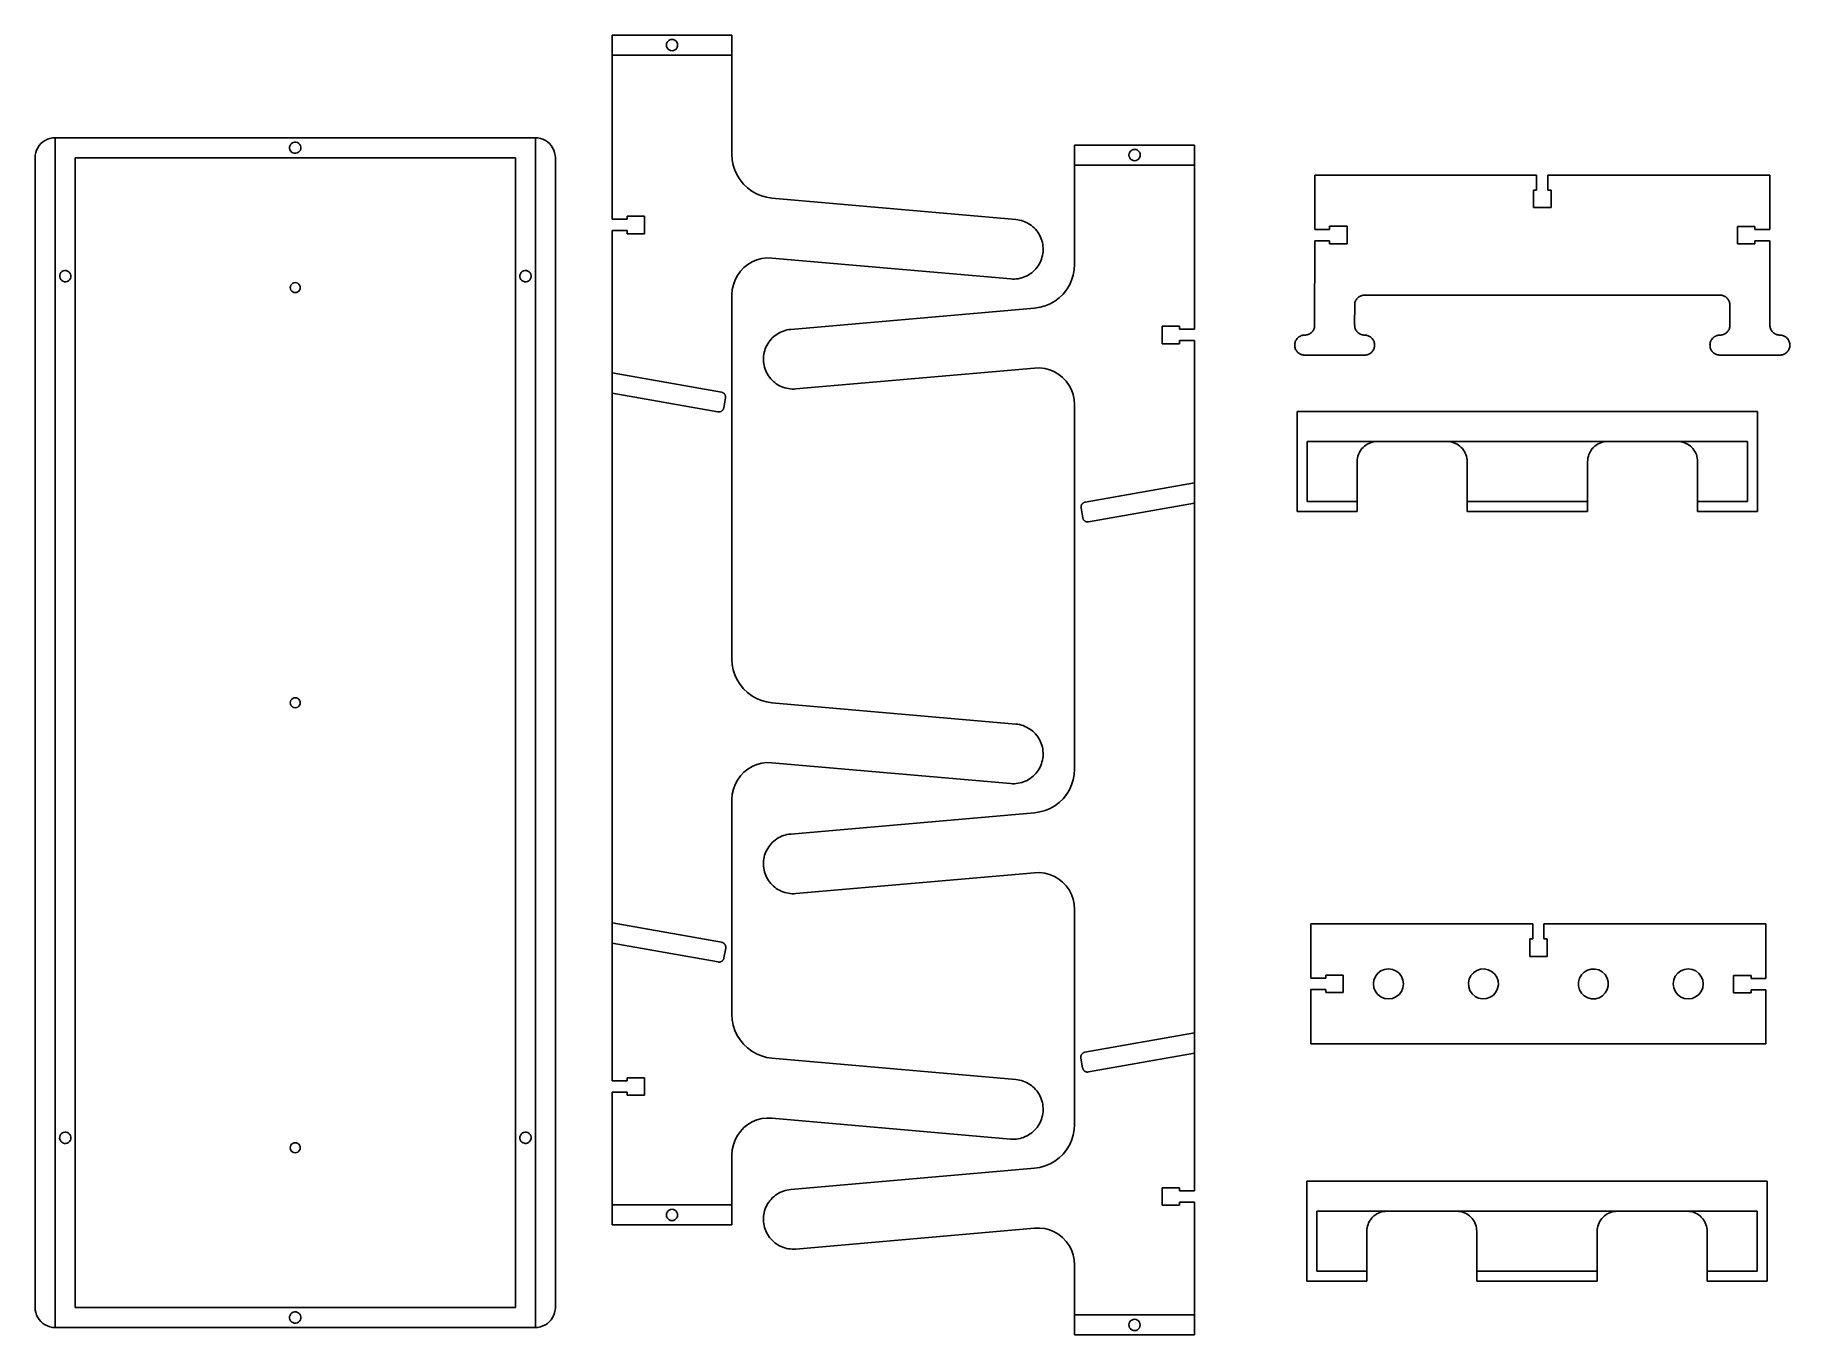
# Model space of a CAD drawing. Extents: x -22 to 22, y -16.3 to 16.3.
import ezdxf

# ---------------------------------------------------------------- set-up
doc = ezdxf.new("R2010")
doc.units = 0
doc.header["$MEASUREMENT"] = 0
doc.layers.get('0').update_dxf_attribs({"linetype": 'CONTINUOUS'})

msp = doc.modelspace()

# ---------------------------------------------------------------- linework, layer by layer
for p, q in [((-7.517, 16.254), (-7.517, 15.754)), ((-4.517, 16.254), (-7.517, 16.254)), ((-4.517, 16.254), (-4.517, 15.754)), ((-6.153, 16.04), (-6.157, 16.004)), ((-6.157, 16.004), (-6.153, 15.967)), ((-6.139, 16.074), (-6.153, 16.04)), ((-6.153, 15.967), (-6.139, 15.934)), ((-6.116, 16.103), (-6.139, 16.074)), ((-6.139, 15.934), (-6.116, 15.904)), ((-6.087, 16.126), (-6.116, 16.103)), ((-6.116, 15.904), (-6.087, 15.882)), ((-6.053, 16.14), (-6.087, 16.126)), ((-6.087, 15.882), (-6.053, 15.868)), ((-6.017, 16.145), (-6.053, 16.14)), ((-6.053, 15.868), (-6.017, 15.863)), ((-5.98, 16.14), (-6.017, 16.145)), ((-6.017, 15.863), (-5.98, 15.868)), ((-5.946, 16.126), (-5.98, 16.14)), ((-5.98, 15.868), (-5.946, 15.882)), ((-5.917, 16.103), (-5.946, 16.126)), ((-5.946, 15.882), (-5.917, 15.904)), ((-5.895, 16.074), (-5.917, 16.103)), ((-5.917, 15.904), (-5.895, 15.934)), ((-5.881, 16.04), (-5.895, 16.074)), ((-5.895, 15.934), (-5.881, 15.967)), ((-5.876, 16.004), (-5.881, 16.04)), ((-5.881, 15.967), (-5.876, 16.004)), ((-4.517, 15.754), (-7.517, 15.754)), ((-7.517, 11.647), (-7.517, 15.754)), ((-4.517, 15.754), (-4.517, 13.269)), ((-21.756, 13.585), (-21.702, 13.621)), ((-21.702, 13.621), (-21.643, 13.65)), ((-21.643, 13.65), (-21.581, 13.671)), ((-21.581, 13.671), (-21.517, 13.684)), ((-21.452, 13.688), (-21.517, 13.684)), ((-9.436, 13.688), (-21.452, 13.688)), ((-21.452, 13.688), (-21.452, -16.069)), ((-9.436, 13.688), (-9.436, -16.069)), ((-9.436, 13.688), (-9.371, 13.684)), ((-9.307, 13.671), (-9.371, 13.684)), ((-9.245, 13.65), (-9.307, 13.671)), ((-9.186, 13.621), (-9.245, 13.65)), ((-9.132, 13.584), (-9.186, 13.621)), ((-21.952, 13.188), (-21.947, 13.253)), ((-21.952, 13.188), (-21.952, -15.569)), ((-21.947, 13.253), (-21.935, 13.317)), ((-21.935, 13.317), (-21.914, 13.379)), ((-21.914, 13.379), (-21.885, 13.438)), ((-21.885, 13.438), (-21.848, 13.492)), ((-21.848, 13.492), (-21.805, 13.542)), ((-21.805, 13.542), (-21.756, 13.585)), ((-20.952, 13.188), (-20.952, -15.569)), ((-9.936, 13.188), (-20.952, 13.188)), ((-15.583, 13.461), (-15.584, 13.424)), ((-15.584, 13.424), (-15.575, 13.388)), ((-15.572, 13.496), (-15.583, 13.461)), ((-15.575, 13.388), (-15.558, 13.356)), ((-15.553, 13.527), (-15.572, 13.496)), ((-15.558, 13.356), (-15.533, 13.329)), ((-15.526, 13.552), (-15.553, 13.527)), ((-15.533, 13.329), (-15.502, 13.31)), ((-15.494, 13.569), (-15.526, 13.552)), ((-15.502, 13.31), (-15.467, 13.299)), ((-15.458, 13.578), (-15.494, 13.569)), ((-15.467, 13.299), (-15.43, 13.298)), ((-15.421, 13.577), (-15.458, 13.578)), ((-15.43, 13.298), (-15.394, 13.306)), ((-15.386, 13.566), (-15.421, 13.577)), ((-15.394, 13.306), (-15.362, 13.324)), ((-15.355, 13.547), (-15.386, 13.566)), ((-15.362, 13.324), (-15.335, 13.349)), ((-15.33, 13.52), (-15.355, 13.547)), ((-15.335, 13.349), (-15.316, 13.38)), ((-15.312, 13.488), (-15.33, 13.52)), ((-15.316, 13.38), (-15.305, 13.415)), ((-15.304, 13.452), (-15.312, 13.488)), ((-15.305, 13.415), (-15.304, 13.452)), ((-9.936, -15.569), (-9.936, 13.188)), ((-9.082, 13.541), (-9.132, 13.584)), ((-9.039, 13.492), (-9.082, 13.541)), ((-9.003, 13.438), (-9.039, 13.492)), ((-8.974, 13.379), (-9.003, 13.438)), ((-8.953, 13.317), (-8.974, 13.379)), ((-8.94, 13.253), (-8.953, 13.317)), ((-8.936, 13.188), (-8.94, 13.253)), ((-8.936, -15.569), (-8.936, 13.188)), ((-4.508, 13.134), (-4.517, 13.269)), ((7.056, 13.503), (4.056, 13.503)), ((4.056, 13.503), (4.056, 13.003)), ((5.415, 13.253), (5.42, 13.289)), ((5.42, 13.217), (5.415, 13.253)), ((5.42, 13.289), (5.434, 13.323)), ((5.434, 13.183), (5.42, 13.217)), ((5.434, 13.323), (5.457, 13.353)), ((5.457, 13.154), (5.434, 13.183)), ((5.457, 13.353), (5.486, 13.375)), ((5.486, 13.375), (5.52, 13.389)), ((5.52, 13.389), (5.556, 13.394)), ((5.556, 13.394), (5.592, 13.389)), ((5.592, 13.389), (5.626, 13.375)), ((5.626, 13.375), (5.655, 13.353)), ((5.655, 13.353), (5.678, 13.323)), ((5.678, 13.183), (5.655, 13.154)), ((5.678, 13.323), (5.692, 13.289)), ((5.692, 13.217), (5.678, 13.183)), ((5.692, 13.289), (5.697, 13.253)), ((5.697, 13.253), (5.692, 13.217)), ((7.056, 13.503), (7.056, 13.003)), ((-4.483, 13.001), (-4.508, 13.134)), ((-4.442, 12.872), (-4.483, 13.001)), ((-4.386, 12.749), (-4.442, 12.872)), ((-4.314, 12.634), (-4.386, 12.749)), ((4.056, 13.003), (4.056, 10.518)), ((4.056, 13.003), (7.056, 13.003)), ((5.486, 13.131), (5.457, 13.154)), ((5.52, 13.117), (5.486, 13.131)), ((5.556, 13.112), (5.52, 13.117)), ((5.592, 13.117), (5.556, 13.112)), ((5.626, 13.131), (5.592, 13.117)), ((5.655, 13.154), (5.626, 13.131)), ((7.056, 8.897), (7.056, 13.003)), ((10.062, 12.751), (10.062, 11.392)), ((15.616, 12.751), (10.062, 12.751)), ((15.616, 12.751), (15.616, 12.376)), ((21.452, 12.751), (15.897, 12.751)), ((15.897, 12.751), (15.897, 12.376)), ((21.452, 12.751), (21.452, 11.392)), ((-4.229, 12.529), (-4.314, 12.634)), ((-4.132, 12.435), (-4.229, 12.529)), ((-4.023, 12.354), (-4.132, 12.435)), ((-3.906, 12.286), (-4.023, 12.354)), ((15.541, 11.939), (15.541, 12.376)), ((15.616, 12.376), (15.541, 12.376)), ((15.978, 12.376), (15.897, 12.376)), ((15.978, 11.939), (15.978, 12.376)), ((-3.781, 12.234), (-3.906, 12.286)), ((-3.651, 12.198), (-3.781, 12.234)), ((-3.517, 12.178), (-3.651, 12.198)), ((2.587, 11.643), (-3.517, 12.178)), ((15.541, 11.939), (15.978, 11.939)), ((-7.517, 11.647), (-7.142, 11.647)), ((-6.704, 11.723), (-7.142, 11.723)), ((-7.142, 11.647), (-7.142, 11.723)), ((-6.704, 11.723), (-6.704, 11.285)), ((2.587, 11.643), (2.633, 11.638)), ((2.633, 11.638), (2.68, 11.629)), ((2.68, 11.629), (2.725, 11.618)), ((2.725, 11.618), (2.77, 11.604)), ((2.77, 11.604), (2.814, 11.587)), ((2.814, 11.587), (2.856, 11.567)), ((2.856, 11.567), (2.897, 11.545)), ((2.897, 11.545), (2.937, 11.52)), ((2.937, 11.52), (2.975, 11.493)), ((2.975, 11.493), (3.012, 11.463)), ((3.012, 11.463), (3.046, 11.431)), ((3.046, 11.431), (3.079, 11.397)), ((10.437, 11.473), (10.437, 11.392)), ((10.874, 11.472), (10.437, 11.473)), ((10.874, 11.035), (10.874, 11.472)), ((20.64, 11.467), (21.077, 11.467)), ((20.64, 11.467), (20.64, 11.03)), ((21.077, 11.392), (21.077, 11.467)), ((-7.517, 7.806), (-7.517, 11.366)), ((-7.517, 11.366), (-7.142, 11.366)), ((-7.142, 11.285), (-7.142, 11.366)), ((-6.704, 11.285), (-7.142, 11.285)), ((3.079, 11.397), (3.109, 11.361)), ((3.109, 11.361), (3.137, 11.323)), ((3.137, 11.323), (3.162, 11.284)), ((3.162, 11.284), (3.185, 11.243)), ((3.185, 11.243), (3.205, 11.201)), ((3.205, 11.201), (3.223, 11.157)), ((3.223, 11.157), (3.238, 11.113)), ((3.238, 11.113), (3.25, 11.067)), ((3.25, 11.067), (3.259, 11.021)), ((3.259, 11.021), (3.265, 10.975)), ((10.062, 11.111), (10.061, 8.98)), ((10.062, 11.392), (10.437, 11.392)), ((10.062, 11.111), (10.437, 11.111)), ((10.437, 11.111), (10.437, 11.035)), ((10.874, 11.035), (10.437, 11.035)), ((20.64, 11.03), (21.077, 11.03)), ((21.452, 11.392), (21.077, 11.392)), ((21.452, 11.11), (21.077, 11.111)), ((21.077, 11.03), (21.077, 11.111)), ((21.452, 11.11), (21.452, 9.001)), ((-4.01, 10.583), (-4.119, 10.519)), ((-3.893, 10.632), (-4.01, 10.583)), ((-3.77, 10.665), (-3.893, 10.632)), ((-3.644, 10.68), (-3.77, 10.665)), ((-3.517, 10.678), (-3.644, 10.68)), ((-3.517, 10.678), (2.457, 10.155)), ((3.19, 10.565), (3.167, 10.524)), ((3.209, 10.607), (3.19, 10.565)), ((3.226, 10.651), (3.209, 10.607)), ((3.24, 10.696), (3.226, 10.651)), ((3.252, 10.741), (3.24, 10.696)), ((3.26, 10.788), (3.252, 10.741)), ((3.266, 10.834), (3.26, 10.788)), ((3.265, 10.975), (3.268, 10.928)), ((3.268, 10.881), (3.266, 10.834)), ((3.268, 10.928), (3.268, 10.881)), ((-21.336, 10.248), (-21.337, 10.211)), ((-21.337, 10.211), (-21.329, 10.176)), ((-21.326, 10.283), (-21.336, 10.248)), ((-21.329, 10.176), (-21.312, 10.143)), ((-21.306, 10.314), (-21.326, 10.283)), ((-21.312, 10.143), (-21.287, 10.117)), ((-21.28, 10.34), (-21.306, 10.314)), ((-21.287, 10.117), (-21.255, 10.097)), ((-21.247, 10.357), (-21.28, 10.34)), ((-21.211, 10.365), (-21.247, 10.357)), ((-21.175, 10.364), (-21.211, 10.365)), ((-21.14, 10.354), (-21.175, 10.364)), ((-21.148, 10.094), (-21.115, 10.111)), ((-21.108, 10.334), (-21.14, 10.354)), ((-21.115, 10.111), (-21.089, 10.136)), ((-21.083, 10.307), (-21.108, 10.334)), ((-21.089, 10.136), (-21.069, 10.168)), ((-21.066, 10.275), (-21.083, 10.307)), ((-21.069, 10.168), (-21.059, 10.203)), ((-21.058, 10.239), (-21.066, 10.275)), ((-21.059, 10.203), (-21.058, 10.239)), ((-9.821, 10.248), (-9.822, 10.211)), ((-9.822, 10.211), (-9.814, 10.175)), ((-9.81, 10.283), (-9.821, 10.248)), ((-9.814, 10.175), (-9.796, 10.143)), ((-9.791, 10.314), (-9.81, 10.283)), ((-9.796, 10.143), (-9.771, 10.116)), ((-9.764, 10.339), (-9.791, 10.314)), ((-9.771, 10.116), (-9.74, 10.097)), ((-9.732, 10.357), (-9.764, 10.339)), ((-9.696, 10.365), (-9.732, 10.357)), ((-9.659, 10.364), (-9.696, 10.365)), ((-9.624, 10.353), (-9.659, 10.364)), ((-9.632, 10.094), (-9.6, 10.111)), ((-9.593, 10.334), (-9.624, 10.353)), ((-9.6, 10.111), (-9.573, 10.136)), ((-9.568, 10.307), (-9.593, 10.334)), ((-9.573, 10.136), (-9.554, 10.167)), ((-9.551, 10.275), (-9.568, 10.307)), ((-9.554, 10.167), (-9.543, 10.202)), ((-9.542, 10.239), (-9.551, 10.275)), ((-9.543, 10.202), (-9.542, 10.239)), ((-4.439, 10.132), (-4.482, 10.012)), ((-4.38, 10.244), (-4.439, 10.132)), ((-4.306, 10.348), (-4.38, 10.244)), ((-4.218, 10.44), (-4.306, 10.348)), ((-4.119, 10.519), (-4.218, 10.44)), ((2.503, 10.152), (2.457, 10.155)), ((2.55, 10.153), (2.503, 10.152)), ((2.597, 10.156), (2.55, 10.153)), ((2.644, 10.162), (2.597, 10.156)), ((2.69, 10.171), (2.644, 10.162)), ((2.735, 10.183), (2.69, 10.171)), ((2.78, 10.198), (2.735, 10.183)), ((2.823, 10.216), (2.78, 10.198)), ((2.865, 10.236), (2.823, 10.216)), ((2.906, 10.259), (2.865, 10.236)), ((2.946, 10.284), (2.906, 10.259)), ((2.984, 10.312), (2.946, 10.284)), ((3.02, 10.342), (2.984, 10.312)), ((3.054, 10.375), (3.02, 10.342)), ((3.085, 10.409), (3.054, 10.375)), ((3.115, 10.446), (3.085, 10.409)), ((3.142, 10.484), (3.115, 10.446)), ((3.167, 10.524), (3.142, 10.484)), ((3.925, 9.998), (3.981, 10.121)), ((3.981, 10.121), (4.023, 10.25)), ((4.023, 10.25), (4.048, 10.383)), ((4.048, 10.383), (4.056, 10.518)), ((-21.255, 10.097), (-21.22, 10.087)), ((-21.22, 10.087), (-21.184, 10.086)), ((-21.184, 10.086), (-21.148, 10.094)), ((-15.569, 9.938), (-15.565, 9.97)), ((-15.565, 9.906), (-15.569, 9.938)), ((-15.565, 9.97), (-15.552, 10)), ((-15.552, 9.875), (-15.565, 9.906)), ((-15.552, 10), (-15.532, 10.026)), ((-15.532, 9.849), (-15.552, 9.875)), ((-15.532, 10.026), (-15.506, 10.046)), ((-15.506, 9.83), (-15.532, 9.849)), ((-15.506, 10.046), (-15.476, 10.059)), ((-15.476, 9.817), (-15.506, 9.83)), ((-15.476, 10.059), (-15.444, 10.063)), ((-15.444, 9.813), (-15.476, 9.817)), ((-15.444, 10.063), (-15.412, 10.059)), ((-15.412, 9.817), (-15.444, 9.813)), ((-15.412, 10.059), (-15.381, 10.046)), ((-15.381, 9.83), (-15.412, 9.817)), ((-15.381, 10.046), (-15.356, 10.026)), ((-15.356, 9.849), (-15.381, 9.83)), ((-15.356, 10.026), (-15.336, 10)), ((-15.336, 9.875), (-15.356, 9.849)), ((-15.336, 10), (-15.323, 9.97)), ((-15.323, 9.906), (-15.336, 9.875)), ((-15.323, 9.97), (-15.319, 9.938)), ((-15.319, 9.938), (-15.323, 9.906)), ((-9.74, 10.097), (-9.705, 10.086)), ((-9.705, 10.086), (-9.668, 10.085)), ((-9.668, 10.085), (-9.632, 10.094)), ((-4.508, 9.888), (-4.517, 9.761)), ((-4.517, 9.761), (-4.517, 0.648)), ((-4.482, 10.012), (-4.508, 9.888)), ((3.562, 9.603), (3.671, 9.684)), ((3.671, 9.684), (3.768, 9.778)), ((3.768, 9.778), (3.853, 9.883)), ((3.853, 9.883), (3.925, 9.998)), ((11.121, 9.662), (11.108, 9.645)), ((11.136, 9.678), (11.121, 9.662)), ((11.152, 9.693), (11.136, 9.678)), ((11.169, 9.706), (11.152, 9.693)), ((11.187, 9.718), (11.169, 9.706)), ((11.207, 9.728), (11.187, 9.718)), ((11.227, 9.736), (11.207, 9.728)), ((11.248, 9.743), (11.227, 9.736)), ((11.269, 9.747), (11.248, 9.743)), ((11.291, 9.75), (11.269, 9.747)), ((11.291, 9.75), (20.202, 9.751)), ((20.202, 9.751), (20.224, 9.75)), ((20.224, 9.75), (20.245, 9.747)), ((20.245, 9.747), (20.267, 9.743)), ((20.267, 9.743), (20.287, 9.736)), ((20.287, 9.736), (20.308, 9.728)), ((20.308, 9.728), (20.327, 9.718)), ((20.327, 9.718), (20.345, 9.706)), ((20.345, 9.706), (20.363, 9.693)), ((20.363, 9.693), (20.379, 9.678)), ((20.379, 9.678), (20.393, 9.662)), ((20.393, 9.662), (20.407, 9.644)), ((-3.048, 8.893), (3.056, 9.427)), ((3.056, 9.427), (3.19, 9.447)), ((3.19, 9.447), (3.32, 9.483)), ((3.32, 9.483), (3.445, 9.536)), ((3.445, 9.536), (3.562, 9.603)), ((11.062, 9.001), (11.063, 9.523)), ((11.066, 9.545), (11.063, 9.523)), ((11.071, 9.566), (11.066, 9.545)), ((11.078, 9.587), (11.071, 9.566)), ((11.086, 9.607), (11.078, 9.587)), ((11.096, 9.626), (11.086, 9.607)), ((11.108, 9.645), (11.096, 9.626)), ((20.407, 9.644), (20.418, 9.626)), ((20.418, 9.626), (20.428, 9.607)), ((20.428, 9.607), (20.437, 9.586)), ((20.437, 9.586), (20.443, 9.566)), ((20.443, 9.566), (20.448, 9.544)), ((20.448, 9.544), (20.451, 9.523)), ((20.451, 9.523), (20.452, 9.501)), ((20.452, 9.501), (20.451, 8.979)), ((-3.358, 8.794), (-3.398, 8.77)), ((-3.317, 8.817), (-3.358, 8.794)), ((-3.274, 8.836), (-3.317, 8.817)), ((-3.231, 8.853), (-3.274, 8.836)), ((-3.186, 8.868), (-3.231, 8.853)), ((-3.14, 8.879), (-3.186, 8.868)), ((-3.094, 8.887), (-3.14, 8.879)), ((-3.048, 8.893), (-3.094, 8.887)), ((6.243, 8.972), (6.243, 8.535)), ((6.243, 8.972), (6.681, 8.972)), ((6.681, 8.897), (6.681, 8.972)), ((7.056, 8.897), (6.681, 8.897)), ((9.918, 8.775), (9.937, 8.785)), ((9.937, 8.785), (9.956, 8.796)), ((9.956, 8.796), (9.973, 8.81)), ((9.973, 8.81), (9.989, 8.824)), ((9.989, 8.824), (10.004, 8.841)), ((10.004, 8.841), (10.017, 8.858)), ((10.017, 8.858), (10.029, 8.876)), ((10.029, 8.876), (10.039, 8.896)), ((10.039, 8.896), (10.047, 8.916)), ((10.047, 8.916), (10.054, 8.937)), ((10.054, 8.937), (10.058, 8.958)), ((10.058, 8.958), (10.061, 8.98)), ((11.063, 8.979), (11.062, 9.001)), ((11.066, 8.958), (11.063, 8.979)), ((11.071, 8.936), (11.066, 8.958)), ((11.078, 8.916), (11.071, 8.936)), ((11.086, 8.895), (11.078, 8.916)), ((11.096, 8.876), (11.086, 8.895)), ((11.108, 8.858), (11.096, 8.876)), ((11.121, 8.84), (11.108, 8.858)), ((11.136, 8.824), (11.121, 8.84)), ((11.152, 8.81), (11.136, 8.824)), ((11.169, 8.796), (11.152, 8.81)), ((11.187, 8.785), (11.169, 8.796)), ((11.207, 8.775), (11.187, 8.785)), ((20.308, 8.775), (20.327, 8.785)), ((20.327, 8.785), (20.346, 8.796)), ((20.346, 8.796), (20.363, 8.81)), ((20.363, 8.81), (20.379, 8.824)), ((20.379, 8.824), (20.394, 8.84)), ((20.394, 8.84), (20.407, 8.858)), ((20.407, 8.858), (20.419, 8.876)), ((20.419, 8.876), (20.429, 8.895)), ((20.429, 8.895), (20.437, 8.916)), ((20.437, 8.916), (20.444, 8.936)), ((20.444, 8.936), (20.448, 8.958)), ((20.448, 8.958), (20.451, 8.979)), ((21.453, 8.979), (21.452, 9.001)), ((21.456, 8.958), (21.453, 8.979)), ((21.461, 8.936), (21.456, 8.958)), ((21.467, 8.916), (21.461, 8.936)), ((21.476, 8.895), (21.467, 8.916)), ((21.486, 8.876), (21.476, 8.895)), ((21.497, 8.858), (21.486, 8.876)), ((21.511, 8.84), (21.497, 8.858)), ((21.525, 8.824), (21.511, 8.84)), ((21.541, 8.81), (21.525, 8.824)), ((21.559, 8.796), (21.541, 8.81)), ((21.577, 8.785), (21.559, 8.796)), ((21.596, 8.775), (21.577, 8.785)), ((-3.698, 8.362), (-3.71, 8.317)), ((-3.684, 8.407), (-3.698, 8.362)), ((-3.666, 8.45), (-3.684, 8.407)), ((-3.646, 8.493), (-3.666, 8.45)), ((-3.623, 8.534), (-3.646, 8.493)), ((-3.597, 8.573), (-3.623, 8.534)), ((-3.57, 8.611), (-3.597, 8.573)), ((-3.539, 8.647), (-3.57, 8.611)), ((-3.507, 8.681), (-3.539, 8.647)), ((-3.473, 8.713), (-3.507, 8.681)), ((-3.436, 8.742), (-3.473, 8.713)), ((-3.398, 8.77), (-3.436, 8.742)), ((6.243, 8.535), (6.681, 8.535)), ((7.056, 8.615), (6.681, 8.615)), ((6.681, 8.535), (6.681, 8.615)), ((7.056, 5.055), (7.056, 8.615)), ((9.564, 8.523), (9.563, 8.479)), ((9.566, 8.458), (9.563, 8.479)), ((9.564, 8.523), (9.567, 8.545)), ((9.571, 8.436), (9.566, 8.458)), ((9.567, 8.545), (9.572, 8.566)), ((9.578, 8.416), (9.571, 8.436)), ((9.572, 8.566), (9.578, 8.587)), ((9.578, 8.587), (9.586, 8.607)), ((9.586, 8.395), (9.578, 8.416)), ((9.586, 8.607), (9.596, 8.626)), ((9.596, 8.376), (9.586, 8.395)), ((9.596, 8.626), (9.608, 8.645)), ((9.608, 8.358), (9.596, 8.376)), ((9.608, 8.645), (9.621, 8.662)), ((9.621, 8.34), (9.608, 8.358)), ((9.621, 8.662), (9.636, 8.678)), ((9.636, 8.678), (9.652, 8.693)), ((9.652, 8.693), (9.669, 8.706)), ((9.669, 8.706), (9.688, 8.718)), ((9.688, 8.718), (9.707, 8.728)), ((9.707, 8.728), (9.727, 8.737)), ((9.727, 8.737), (9.748, 8.743)), ((9.748, 8.743), (9.769, 8.748)), ((9.769, 8.748), (9.791, 8.751)), ((9.834, 8.752), (9.791, 8.751)), ((9.834, 8.752), (9.856, 8.755)), ((9.856, 8.755), (9.877, 8.76)), ((9.877, 8.76), (9.898, 8.766)), ((9.898, 8.766), (9.918, 8.775)), ((11.227, 8.766), (11.207, 8.775)), ((11.248, 8.76), (11.227, 8.766)), ((11.269, 8.755), (11.248, 8.76)), ((11.291, 8.752), (11.269, 8.755)), ((11.334, 8.75), (11.291, 8.752)), ((11.356, 8.747), (11.334, 8.75)), ((11.377, 8.743), (11.356, 8.747)), ((11.398, 8.736), (11.377, 8.743)), ((11.418, 8.728), (11.398, 8.736)), ((11.437, 8.718), (11.418, 8.728)), ((11.456, 8.706), (11.437, 8.718)), ((11.473, 8.693), (11.456, 8.706)), ((11.489, 8.678), (11.473, 8.693)), ((11.504, 8.662), (11.489, 8.678)), ((11.517, 8.645), (11.504, 8.662)), ((11.504, 8.341), (11.517, 8.358)), ((11.529, 8.626), (11.517, 8.645)), ((11.517, 8.358), (11.529, 8.376)), ((11.539, 8.607), (11.529, 8.626)), ((11.529, 8.376), (11.539, 8.396)), ((11.547, 8.587), (11.539, 8.607)), ((11.539, 8.396), (11.547, 8.416)), ((11.554, 8.566), (11.547, 8.587)), ((11.547, 8.416), (11.554, 8.437)), ((11.559, 8.545), (11.554, 8.566)), ((11.554, 8.437), (11.559, 8.458)), ((11.562, 8.523), (11.559, 8.545)), ((11.559, 8.458), (11.562, 8.479)), ((11.562, 8.501), (11.562, 8.523)), ((11.562, 8.479), (11.562, 8.501)), ((19.953, 8.524), (19.952, 8.502)), ((19.952, 8.502), (19.953, 8.479)), ((19.956, 8.545), (19.953, 8.524)), ((19.953, 8.479), (19.956, 8.458)), ((19.961, 8.567), (19.956, 8.545)), ((19.956, 8.458), (19.961, 8.436)), ((19.967, 8.587), (19.961, 8.567)), ((19.961, 8.436), (19.967, 8.416)), ((19.975, 8.607), (19.967, 8.587)), ((19.967, 8.416), (19.976, 8.395)), ((19.985, 8.627), (19.975, 8.607)), ((19.976, 8.395), (19.986, 8.376)), ((19.997, 8.645), (19.985, 8.627)), ((19.986, 8.376), (19.997, 8.358)), ((20.01, 8.662), (19.997, 8.645)), ((19.997, 8.358), (20.011, 8.34)), ((20.025, 8.678), (20.01, 8.662)), ((20.041, 8.693), (20.025, 8.678)), ((20.058, 8.706), (20.041, 8.693)), ((20.077, 8.718), (20.058, 8.706)), ((20.096, 8.728), (20.077, 8.718)), ((20.116, 8.737), (20.096, 8.728)), ((20.137, 8.743), (20.116, 8.737)), ((20.158, 8.748), (20.137, 8.743)), ((20.18, 8.751), (20.158, 8.748)), ((20.201, 8.752), (20.18, 8.751)), ((20.224, 8.752), (20.201, 8.752)), ((20.224, 8.752), (20.246, 8.755)), ((20.246, 8.755), (20.267, 8.76)), ((20.267, 8.76), (20.288, 8.766)), ((20.288, 8.766), (20.308, 8.775)), ((21.617, 8.766), (21.596, 8.775)), ((21.637, 8.76), (21.617, 8.766)), ((21.659, 8.755), (21.637, 8.76)), ((21.68, 8.752), (21.659, 8.755)), ((21.724, 8.75), (21.68, 8.752)), ((21.746, 8.747), (21.724, 8.75)), ((21.767, 8.743), (21.746, 8.747)), ((21.788, 8.736), (21.767, 8.743)), ((21.808, 8.728), (21.788, 8.736)), ((21.827, 8.718), (21.808, 8.728)), ((21.846, 8.706), (21.827, 8.718)), ((21.863, 8.693), (21.846, 8.706)), ((21.879, 8.678), (21.863, 8.693)), ((21.894, 8.662), (21.879, 8.678)), ((21.907, 8.645), (21.894, 8.662)), ((21.894, 8.34), (21.907, 8.358)), ((21.919, 8.626), (21.907, 8.645)), ((21.907, 8.358), (21.919, 8.376)), ((21.929, 8.607), (21.919, 8.626)), ((21.919, 8.376), (21.929, 8.395)), ((21.937, 8.587), (21.929, 8.607)), ((21.929, 8.395), (21.937, 8.416)), ((21.944, 8.566), (21.937, 8.587)), ((21.937, 8.416), (21.944, 8.436)), ((21.948, 8.545), (21.944, 8.566)), ((21.944, 8.436), (21.948, 8.458)), ((21.951, 8.523), (21.948, 8.545)), ((21.948, 8.458), (21.951, 8.479)), ((21.952, 8.501), (21.951, 8.523)), ((21.951, 8.479), (21.952, 8.501)), ((-3.726, 8.224), (-3.729, 8.177)), ((-3.729, 8.177), (-3.729, 8.131)), ((-3.729, 8.131), (-3.727, 8.084)), ((-3.727, 8.084), (-3.721, 8.037)), ((-3.72, 8.271), (-3.726, 8.224)), ((-3.721, 8.037), (-3.713, 7.991)), ((-3.71, 8.317), (-3.72, 8.271)), ((-3.713, 7.991), (-3.701, 7.945)), ((-3.701, 7.945), (-3.687, 7.901)), ((3.056, 7.927), (-2.917, 7.405)), ((3.056, 7.927), (3.183, 7.929)), ((3.183, 7.929), (3.309, 7.914)), ((3.309, 7.914), (3.432, 7.882)), ((9.636, 8.324), (9.621, 8.34)), ((9.652, 8.31), (9.636, 8.324)), ((9.669, 8.296), (9.652, 8.31)), ((9.687, 8.285), (9.669, 8.296)), ((9.707, 8.275), (9.687, 8.285)), ((9.727, 8.266), (9.707, 8.275)), ((9.748, 8.26), (9.727, 8.266)), ((9.769, 8.255), (9.748, 8.26)), ((9.791, 8.252), (9.769, 8.255)), ((9.791, 8.252), (11.312, 8.251)), ((11.312, 8.251), (11.334, 8.252)), ((11.334, 8.252), (11.356, 8.255)), ((11.356, 8.255), (11.377, 8.26)), ((11.377, 8.26), (11.398, 8.266)), ((11.398, 8.266), (11.418, 8.275)), ((11.418, 8.275), (11.437, 8.285)), ((11.437, 8.285), (11.456, 8.296)), ((11.456, 8.296), (11.473, 8.31)), ((11.473, 8.31), (11.489, 8.324)), ((11.489, 8.324), (11.504, 8.341)), ((20.011, 8.34), (20.025, 8.324)), ((20.025, 8.324), (20.041, 8.31)), ((20.041, 8.31), (20.059, 8.296)), ((20.059, 8.296), (20.077, 8.285)), ((20.077, 8.285), (20.096, 8.275)), ((20.096, 8.275), (20.117, 8.266)), ((20.117, 8.266), (20.137, 8.26)), ((20.137, 8.26), (20.159, 8.255)), ((20.159, 8.255), (20.18, 8.252)), ((20.18, 8.252), (20.202, 8.251)), ((20.202, 8.251), (21.702, 8.251)), ((21.702, 8.251), (21.724, 8.252)), ((21.724, 8.252), (21.746, 8.255)), ((21.746, 8.255), (21.767, 8.26)), ((21.767, 8.26), (21.788, 8.266)), ((21.788, 8.266), (21.808, 8.275)), ((21.808, 8.275), (21.827, 8.285)), ((21.827, 8.285), (21.846, 8.296)), ((21.846, 8.296), (21.863, 8.31)), ((21.863, 8.31), (21.879, 8.324)), ((21.879, 8.324), (21.894, 8.34)), ((-4.78, 7.323), (-7.517, 7.806)), ((-7.517, 7.298), (-7.517, 7.806)), ((-3.687, 7.901), (-3.67, 7.857)), ((-3.67, 7.857), (-3.651, 7.814)), ((-3.651, 7.814), (-3.628, 7.773)), ((-3.628, 7.773), (-3.603, 7.733)), ((-3.603, 7.733), (-3.576, 7.695)), ((-3.576, 7.695), (-3.546, 7.659)), ((-3.546, 7.659), (-3.514, 7.624)), ((-3.514, 7.624), (-3.481, 7.592)), ((-3.481, 7.592), (-3.445, 7.562)), ((-3.445, 7.562), (-3.407, 7.534)), ((-3.407, 7.534), (-3.367, 7.508)), ((-3.367, 7.508), (-3.326, 7.486)), ((-3.326, 7.486), (-3.284, 7.465)), ((-3.284, 7.465), (-3.241, 7.448)), ((3.432, 7.882), (3.549, 7.833)), ((3.549, 7.833), (3.658, 7.768)), ((3.658, 7.768), (3.757, 7.689)), ((3.757, 7.689), (3.845, 7.597)), ((3.845, 7.597), (3.919, 7.494)), ((3.919, 7.494), (3.978, 7.381)), ((-4.867, 6.831), (-7.517, 7.298)), ((-7.517, -5.951), (-7.517, 7.298)), ((-4.78, 7.323), (-4.773, 7.321)), ((-4.773, 7.321), (-4.765, 7.319)), ((-4.765, 7.319), (-4.758, 7.317)), ((-4.758, 7.317), (-4.751, 7.314)), ((-4.751, 7.314), (-4.743, 7.31)), ((-4.743, 7.31), (-4.737, 7.306)), ((-4.737, 7.306), (-4.73, 7.302)), ((-4.73, 7.302), (-4.724, 7.297)), ((-4.724, 7.297), (-4.718, 7.292)), ((-4.679, 7.178), (-4.723, 6.932)), ((-4.718, 7.292), (-4.712, 7.287)), ((-4.712, 7.287), (-4.707, 7.281)), ((-4.707, 7.281), (-4.702, 7.275)), ((-4.702, 7.275), (-4.698, 7.268)), ((-4.698, 7.268), (-4.693, 7.262)), ((-4.693, 7.262), (-4.69, 7.255)), ((-4.69, 7.255), (-4.687, 7.248)), ((-4.687, 7.248), (-4.684, 7.24)), ((-4.684, 7.24), (-4.682, 7.233)), ((-4.682, 7.233), (-4.68, 7.225)), ((-4.68, 7.225), (-4.678, 7.217)), ((-4.678, 7.186), (-4.679, 7.178)), ((-4.678, 7.217), (-4.678, 7.21)), ((-4.678, 7.21), (-4.677, 7.202)), ((-4.677, 7.194), (-4.678, 7.186)), ((-4.677, 7.202), (-4.677, 7.194)), ((-3.241, 7.448), (-3.196, 7.433)), ((-3.196, 7.433), (-3.151, 7.421)), ((-3.151, 7.421), (-3.105, 7.412)), ((-3.105, 7.412), (-3.058, 7.406)), ((-3.058, 7.406), (-3.011, 7.402)), ((-3.011, 7.402), (-2.964, 7.402)), ((-2.964, 7.402), (-2.917, 7.405)), ((3.978, 7.381), (4.021, 7.262)), ((4.021, 7.262), (4.047, 7.137)), ((4.047, 7.137), (4.056, 7.011)), ((-4.867, 6.831), (-4.86, 6.83)), ((-4.86, 6.83), (-4.852, 6.829)), ((-4.852, 6.829), (-4.844, 6.829)), ((-4.844, 6.829), (-4.836, 6.829)), ((-4.836, 6.829), (-4.828, 6.83)), ((-4.828, 6.83), (-4.82, 6.831)), ((-4.82, 6.831), (-4.813, 6.833)), ((-4.813, 6.833), (-4.805, 6.835)), ((-4.805, 6.835), (-4.798, 6.838)), ((-4.798, 6.838), (-4.791, 6.841)), ((-4.791, 6.841), (-4.784, 6.845)), ((-4.784, 6.845), (-4.777, 6.849)), ((-4.777, 6.849), (-4.771, 6.854)), ((-4.771, 6.854), (-4.765, 6.859)), ((-4.765, 6.859), (-4.759, 6.864)), ((-4.759, 6.864), (-4.753, 6.87)), ((-4.753, 6.87), (-4.748, 6.875)), ((-4.748, 6.875), (-4.743, 6.882)), ((-4.743, 6.882), (-4.739, 6.888)), ((-4.739, 6.888), (-4.735, 6.895)), ((-4.735, 6.895), (-4.732, 6.902)), ((-4.732, 6.902), (-4.729, 6.909)), ((-4.729, 6.909), (-4.726, 6.917)), ((-4.726, 6.917), (-4.724, 6.924)), ((-4.724, 6.924), (-4.723, 6.932)), ((4.056, 7.011), (4.056, -2.103)), ((9.626, 4.34), (9.626, 6.84)), ((9.626, 6.84), (21.142, 6.84)), ((21.142, 6.84), (21.142, 4.34)), ((11.626, 6.09), (9.876, 6.09)), ((9.876, 6.09), (9.876, 4.59)), ((11.134, 5.677), (11.143, 5.72)), ((11.143, 5.72), (11.156, 5.761)), ((11.156, 5.761), (11.173, 5.802)), ((11.173, 5.802), (11.193, 5.84)), ((11.193, 5.84), (11.217, 5.877)), ((11.217, 5.877), (11.243, 5.912)), ((11.243, 5.912), (11.273, 5.944)), ((11.273, 5.944), (11.305, 5.973)), ((11.305, 5.973), (11.339, 6)), ((11.339, 6), (11.376, 6.023)), ((11.376, 6.023), (11.415, 6.044)), ((11.415, 6.044), (11.455, 6.06)), ((11.455, 6.06), (11.497, 6.073)), ((11.497, 6.073), (11.539, 6.083)), ((11.539, 6.083), (11.583, 6.089)), ((11.583, 6.089), (11.626, 6.09)), ((11.626, 6.09), (13.376, 6.09)), ((13.376, 6.09), (13.42, 6.089)), ((13.376, 6.09), (17.392, 6.09)), ((13.42, 6.089), (13.463, 6.083)), ((13.463, 6.083), (13.506, 6.073)), ((13.506, 6.073), (13.547, 6.06)), ((13.547, 6.06), (13.588, 6.044)), ((13.588, 6.044), (13.626, 6.023)), ((13.626, 6.023), (13.663, 6)), ((13.663, 6), (13.698, 5.973)), ((13.698, 5.973), (13.73, 5.944)), ((13.73, 5.944), (13.759, 5.912)), ((13.759, 5.912), (13.786, 5.877)), ((13.786, 5.877), (13.809, 5.84)), ((13.809, 5.84), (13.829, 5.802)), ((13.829, 5.802), (13.846, 5.761)), ((13.846, 5.761), (13.859, 5.72)), ((13.859, 5.72), (13.869, 5.677)), ((16.899, 5.677), (16.909, 5.72)), ((16.909, 5.72), (16.922, 5.761)), ((16.922, 5.761), (16.939, 5.802)), ((16.939, 5.802), (16.959, 5.84)), ((16.959, 5.84), (16.982, 5.877)), ((16.982, 5.877), (17.009, 5.912)), ((17.009, 5.912), (17.038, 5.944)), ((17.038, 5.944), (17.07, 5.973)), ((17.07, 5.973), (17.105, 6)), ((17.105, 6), (17.142, 6.023)), ((17.142, 6.023), (17.181, 6.044)), ((17.181, 6.044), (17.221, 6.06)), ((17.221, 6.06), (17.262, 6.073)), ((17.262, 6.073), (17.305, 6.083)), ((17.305, 6.083), (17.348, 6.088)), ((17.348, 6.088), (17.392, 6.09)), ((17.392, 6.09), (19.142, 6.09)), ((19.142, 6.09), (19.185, 6.089)), ((19.142, 6.09), (20.892, 6.09)), ((19.185, 6.089), (19.229, 6.083)), ((19.229, 6.083), (19.271, 6.073)), ((19.271, 6.073), (19.313, 6.06)), ((19.313, 6.06), (19.353, 6.044)), ((19.353, 6.044), (19.392, 6.023)), ((19.392, 6.023), (19.429, 6)), ((19.429, 6), (19.463, 5.973)), ((19.463, 5.973), (19.495, 5.944)), ((19.495, 5.944), (19.525, 5.912)), ((19.525, 5.912), (19.551, 5.877)), ((19.551, 5.877), (19.575, 5.84)), ((19.575, 5.84), (19.595, 5.802)), ((19.595, 5.802), (19.612, 5.761)), ((19.612, 5.761), (19.625, 5.72)), ((19.625, 5.72), (19.634, 5.677)), ((20.892, 6.09), (20.892, 4.591)), ((11.126, 5.59), (11.128, 5.634)), ((11.126, 4.59), (11.126, 5.59)), ((11.128, 5.634), (11.134, 5.677)), ((13.869, 5.677), (13.874, 5.634)), ((13.874, 5.634), (13.876, 5.59)), ((13.876, 5.59), (13.876, 4.59)), ((16.892, 5.59), (16.894, 5.634)), ((16.892, 4.59), (16.892, 5.59)), ((16.894, 5.634), (16.899, 5.677)), ((19.634, 5.677), (19.64, 5.634)), ((19.64, 5.634), (19.642, 5.59)), ((19.642, 5.59), (19.642, 4.59)), ((4.319, 4.572), (7.056, 5.055)), ((7.056, 4.547), (7.056, 5.055)), ((4.217, 4.459), (4.216, 4.451)), ((4.216, 4.451), (4.216, 4.443)), ((4.216, 4.443), (4.217, 4.435)), ((4.219, 4.474), (4.217, 4.467)), ((4.217, 4.467), (4.217, 4.459)), ((4.217, 4.435), (4.218, 4.428)), ((4.218, 4.428), (4.261, 4.181)), ((4.221, 4.482), (4.219, 4.474)), ((4.223, 4.489), (4.221, 4.482)), ((4.226, 4.497), (4.223, 4.489)), ((4.229, 4.504), (4.226, 4.497)), ((4.232, 4.511), (4.229, 4.504)), ((4.237, 4.518), (4.232, 4.511)), ((4.241, 4.524), (4.237, 4.518)), ((4.246, 4.53), (4.241, 4.524)), ((4.251, 4.536), (4.246, 4.53)), ((4.257, 4.542), (4.251, 4.536)), ((4.263, 4.547), (4.257, 4.542)), ((4.269, 4.551), (4.263, 4.547)), ((4.276, 4.556), (4.269, 4.551)), ((4.282, 4.56), (4.276, 4.556)), ((4.289, 4.563), (4.282, 4.56)), ((4.297, 4.566), (4.289, 4.563)), ((4.304, 4.569), (4.297, 4.566)), ((4.312, 4.571), (4.304, 4.569)), ((4.319, 4.572), (4.312, 4.571)), ((4.406, 4.08), (7.056, 4.547)), ((7.055, -8.702), (7.056, 4.547)), ((11.126, 4.59), (9.876, 4.59)), ((11.126, 4.34), (11.126, 4.59)), ((13.876, 4.59), (13.876, 4.34)), ((13.876, 4.59), (16.892, 4.59)), ((16.892, 4.34), (16.892, 4.59)), ((19.642, 4.59), (20.892, 4.591)), ((19.642, 4.59), (19.642, 4.34)), ((4.263, 4.174), (4.261, 4.181)), ((4.265, 4.166), (4.263, 4.174)), ((4.268, 4.159), (4.265, 4.166)), ((4.271, 4.151), (4.268, 4.159)), ((4.274, 4.144), (4.271, 4.151)), ((4.278, 4.138), (4.274, 4.144)), ((4.282, 4.131), (4.278, 4.138)), ((4.287, 4.125), (4.282, 4.131)), ((4.292, 4.119), (4.287, 4.125)), ((4.298, 4.113), (4.292, 4.119)), ((4.304, 4.108), (4.298, 4.113)), ((4.31, 4.103), (4.304, 4.108)), ((4.316, 4.098), (4.31, 4.103)), ((4.323, 4.094), (4.316, 4.098)), ((4.33, 4.091), (4.323, 4.094)), ((4.337, 4.087), (4.33, 4.091)), ((4.344, 4.085), (4.337, 4.087)), ((4.352, 4.082), (4.344, 4.085)), ((4.359, 4.081), (4.352, 4.082)), ((4.367, 4.079), (4.359, 4.081)), ((4.375, 4.078), (4.367, 4.079)), ((4.383, 4.078), (4.375, 4.078)), ((4.391, 4.078), (4.383, 4.078)), ((4.399, 4.079), (4.391, 4.078)), ((4.406, 4.08), (4.399, 4.079)), ((11.126, 4.34), (9.626, 4.34)), ((16.892, 4.34), (13.876, 4.34)), ((21.142, 4.34), (19.642, 4.34)), ((-4.509, 0.513), (-4.517, 0.648)), ((-4.484, 0.38), (-4.509, 0.513)), ((-4.442, 0.251), (-4.484, 0.38)), ((-4.386, 0.128), (-4.442, 0.251)), ((-4.314, 0.013), (-4.386, 0.128)), ((-4.229, -0.092), (-4.314, 0.013)), ((-15.569, -0.444), (-15.565, -0.412)), ((-15.565, -0.412), (-15.552, -0.382)), ((-15.552, -0.382), (-15.532, -0.356)), ((-15.532, -0.356), (-15.507, -0.336)), ((-15.507, -0.336), (-15.476, -0.324)), ((-15.476, -0.324), (-15.444, -0.319)), ((-15.444, -0.319), (-15.412, -0.324)), ((-15.412, -0.324), (-15.382, -0.336)), ((-15.382, -0.336), (-15.356, -0.356)), ((-15.356, -0.356), (-15.336, -0.382)), ((-15.336, -0.382), (-15.323, -0.412)), ((-15.323, -0.412), (-15.319, -0.444)), ((-4.132, -0.186), (-4.229, -0.092)), ((-4.023, -0.267), (-4.132, -0.186)), ((-3.906, -0.335), (-4.023, -0.267)), ((-3.781, -0.387), (-3.906, -0.335)), ((-3.651, -0.423), (-3.781, -0.387)), ((-3.517, -0.443), (-3.651, -0.423)), ((-15.565, -0.477), (-15.569, -0.444)), ((-15.552, -0.507), (-15.565, -0.477)), ((-15.532, -0.533), (-15.552, -0.507)), ((-15.507, -0.553), (-15.532, -0.533)), ((-15.476, -0.565), (-15.507, -0.553)), ((-15.444, -0.569), (-15.476, -0.565)), ((-15.412, -0.565), (-15.444, -0.569)), ((-15.382, -0.553), (-15.412, -0.565)), ((-15.356, -0.533), (-15.382, -0.553)), ((-15.336, -0.507), (-15.356, -0.533)), ((-15.323, -0.477), (-15.336, -0.507)), ((-15.319, -0.444), (-15.323, -0.477)), ((2.587, -0.977), (-3.517, -0.443)), ((2.587, -0.977), (2.633, -0.983)), ((2.633, -0.983), (2.679, -0.991)), ((2.679, -0.991), (2.725, -1.003)), ((2.725, -1.003), (2.77, -1.017)), ((2.77, -1.017), (2.814, -1.034)), ((2.814, -1.034), (2.856, -1.054)), ((2.856, -1.054), (2.897, -1.076)), ((2.897, -1.076), (2.937, -1.101)), ((2.937, -1.101), (2.975, -1.128)), ((2.975, -1.128), (3.012, -1.158)), ((3.012, -1.158), (3.046, -1.19)), ((3.046, -1.19), (3.079, -1.224)), ((3.079, -1.224), (3.109, -1.26)), ((3.109, -1.26), (3.137, -1.297)), ((3.137, -1.297), (3.162, -1.337)), ((3.162, -1.337), (3.185, -1.378)), ((3.185, -1.378), (3.205, -1.42)), ((3.205, -1.42), (3.223, -1.464)), ((3.223, -1.464), (3.238, -1.508)), ((3.238, -1.508), (3.25, -1.554)), ((3.25, -1.554), (3.259, -1.6)), ((3.259, -1.6), (3.265, -1.646)), ((3.265, -1.646), (3.268, -1.693)), ((3.268, -1.74), (3.266, -1.787)), ((3.268, -1.693), (3.268, -1.74)), ((-4.218, -2.181), (-4.306, -2.273)), ((-4.119, -2.102), (-4.218, -2.181)), ((-4.01, -2.038), (-4.119, -2.102)), ((-3.893, -1.989), (-4.01, -2.038)), ((-3.77, -1.956), (-3.893, -1.989)), ((-3.644, -1.941), (-3.77, -1.956)), ((-3.517, -1.943), (-3.644, -1.941)), ((-3.517, -1.943), (2.456, -2.466)), ((3.115, -2.175), (3.085, -2.212)), ((3.142, -2.137), (3.115, -2.175)), ((3.167, -2.097), (3.142, -2.137)), ((3.19, -2.056), (3.167, -2.097)), ((3.209, -2.014), (3.19, -2.056)), ((3.226, -1.97), (3.209, -2.014)), ((3.24, -1.925), (3.226, -1.97)), ((3.252, -1.879), (3.24, -1.925)), ((3.26, -1.833), (3.252, -1.879)), ((3.266, -1.787), (3.26, -1.833)), ((4.047, -2.238), (4.056, -2.103)), ((-4.482, -2.609), (-4.508, -2.733)), ((-4.439, -2.489), (-4.482, -2.609)), ((-4.38, -2.377), (-4.439, -2.489)), ((-4.306, -2.273), (-4.38, -2.377)), ((2.503, -2.468), (2.456, -2.466)), ((2.55, -2.468), (2.503, -2.468)), ((2.597, -2.465), (2.55, -2.468)), ((2.644, -2.459), (2.597, -2.465)), ((2.69, -2.45), (2.644, -2.459)), ((2.735, -2.438), (2.69, -2.45)), ((2.78, -2.423), (2.735, -2.438)), ((2.823, -2.405), (2.78, -2.423)), ((2.865, -2.385), (2.823, -2.405)), ((2.906, -2.362), (2.865, -2.385)), ((2.946, -2.337), (2.906, -2.362)), ((2.984, -2.309), (2.946, -2.337)), ((3.02, -2.279), (2.984, -2.309)), ((3.054, -2.246), (3.02, -2.279)), ((3.085, -2.212), (3.054, -2.246)), ((3.853, -2.738), (3.924, -2.623)), ((3.924, -2.623), (3.981, -2.5)), ((3.981, -2.5), (4.022, -2.371)), ((4.022, -2.371), (4.047, -2.238)), ((-4.508, -2.733), (-4.517, -2.86)), ((-4.517, -2.86), (-4.517, -8.242)), ((3.445, -3.085), (3.562, -3.018)), ((3.562, -3.018), (3.67, -2.937)), ((3.67, -2.937), (3.768, -2.843)), ((3.768, -2.843), (3.853, -2.738)), ((-3.048, -3.728), (3.056, -3.194)), ((3.056, -3.194), (3.189, -3.174)), ((3.189, -3.174), (3.32, -3.138)), ((3.32, -3.138), (3.445, -3.085)), ((-3.507, -3.94), (-3.54, -3.974)), ((-3.473, -3.908), (-3.507, -3.94)), ((-3.437, -3.879), (-3.473, -3.908)), ((-3.398, -3.851), (-3.437, -3.879)), ((-3.359, -3.826), (-3.398, -3.851)), ((-3.317, -3.804), (-3.359, -3.826)), ((-3.275, -3.784), (-3.317, -3.804)), ((-3.231, -3.767), (-3.275, -3.784)), ((-3.186, -3.753), (-3.231, -3.767)), ((-3.141, -3.742), (-3.186, -3.753)), ((-3.095, -3.733), (-3.141, -3.742)), ((-3.048, -3.728), (-3.095, -3.733)), ((-3.72, -4.35), (-3.726, -4.397)), ((-3.711, -4.304), (-3.72, -4.35)), ((-3.699, -4.259), (-3.711, -4.304)), ((-3.684, -4.214), (-3.699, -4.259)), ((-3.666, -4.171), (-3.684, -4.214)), ((-3.646, -4.128), (-3.666, -4.171)), ((-3.623, -4.087), (-3.646, -4.128)), ((-3.598, -4.048), (-3.623, -4.087)), ((-3.57, -4.01), (-3.598, -4.048)), ((-3.54, -3.974), (-3.57, -4.01)), ((-3.729, -4.443), (-3.73, -4.49)), ((-3.73, -4.49), (-3.727, -4.537)), ((-3.726, -4.397), (-3.729, -4.443)), ((-3.727, -4.537), (-3.722, -4.584)), ((-3.722, -4.584), (-3.713, -4.63)), ((-3.713, -4.63), (-3.702, -4.676)), ((-3.702, -4.676), (-3.688, -4.72)), ((-3.688, -4.72), (-3.671, -4.764)), ((-3.671, -4.764), (-3.651, -4.807)), ((-3.651, -4.807), (-3.629, -4.848)), ((3.056, -4.694), (-2.918, -5.216)), ((3.056, -4.694), (3.183, -4.692)), ((3.183, -4.692), (3.309, -4.707)), ((3.309, -4.707), (3.431, -4.739)), ((3.431, -4.739), (3.549, -4.788)), ((3.549, -4.788), (3.658, -4.853)), ((-3.629, -4.848), (-3.604, -4.888)), ((-3.604, -4.888), (-3.576, -4.926)), ((-3.576, -4.926), (-3.547, -4.962)), ((-3.547, -4.962), (-3.515, -4.997)), ((-3.515, -4.997), (-3.481, -5.029)), ((-3.481, -5.029), (-3.445, -5.059)), ((-3.445, -5.059), (-3.407, -5.087)), ((-3.407, -5.087), (-3.368, -5.113)), ((-3.368, -5.113), (-3.327, -5.135)), ((-3.327, -5.135), (-3.284, -5.156)), ((-3.284, -5.156), (-3.241, -5.173)), ((-3.241, -5.173), (-3.196, -5.188)), ((-3.196, -5.188), (-3.151, -5.2)), ((-3.151, -5.2), (-3.105, -5.209)), ((-3.105, -5.209), (-3.058, -5.215)), ((-3.058, -5.215), (-3.012, -5.219)), ((-3.012, -5.219), (-2.965, -5.219)), ((-2.965, -5.219), (-2.918, -5.216)), ((3.658, -4.853), (3.757, -4.932)), ((3.757, -4.932), (3.845, -5.024)), ((3.845, -5.024), (3.919, -5.127)), ((3.919, -5.127), (3.978, -5.24)), ((3.978, -5.24), (4.021, -5.359)), ((4.021, -5.359), (4.047, -5.484)), ((4.047, -5.484), (4.056, -5.61)), ((4.056, -5.61), (4.055, -10.993)), ((-4.776, -6.435), (-7.517, -5.951)), ((-7.517, -6.459), (-7.517, -5.951)), ((9.963, -5.975), (15.518, -5.975)), ((9.963, -7.335), (9.963, -5.975)), ((15.518, -5.975), (15.518, -6.35)), ((15.799, -5.975), (15.799, -6.35)), ((15.799, -5.975), (21.354, -5.975)), ((21.354, -5.975), (21.354, -7.339)), ((-4.863, -6.927), (-7.517, -6.459)), ((-7.517, -9.9), (-7.517, -6.459)), ((-4.776, -6.435), (-4.768, -6.437)), ((-4.768, -6.437), (-4.76, -6.439)), ((-4.76, -6.439), (-4.753, -6.441)), ((-4.753, -6.441), (-4.746, -6.444)), ((-4.746, -6.444), (-4.739, -6.448)), ((-4.739, -6.448), (-4.732, -6.452)), ((-4.732, -6.452), (-4.725, -6.456)), ((-4.725, -6.456), (-4.719, -6.461)), ((-4.719, -6.461), (-4.713, -6.466)), ((-4.674, -6.58), (-4.718, -6.826)), ((-4.713, -6.466), (-4.707, -6.471)), ((-4.707, -6.471), (-4.702, -6.477)), ((-4.702, -6.477), (-4.697, -6.483)), ((-4.697, -6.483), (-4.693, -6.49)), ((-4.693, -6.49), (-4.689, -6.496)), ((-4.689, -6.496), (-4.685, -6.503)), ((-4.685, -6.503), (-4.682, -6.51)), ((-4.682, -6.51), (-4.679, -6.518)), ((-4.679, -6.518), (-4.677, -6.525)), ((-4.677, -6.525), (-4.675, -6.533)), ((-4.675, -6.533), (-4.674, -6.541)), ((-4.674, -6.541), (-4.673, -6.549)), ((-4.673, -6.572), (-4.674, -6.58)), ((-4.673, -6.549), (-4.672, -6.556)), ((-4.672, -6.556), (-4.673, -6.564)), ((-4.673, -6.564), (-4.673, -6.572)), ((15.443, -6.788), (15.443, -6.35)), ((15.518, -6.35), (15.443, -6.35)), ((15.88, -6.35), (15.799, -6.35)), ((15.88, -6.788), (15.88, -6.35)), ((-4.863, -6.927), (-4.855, -6.929)), ((-4.855, -6.929), (-4.847, -6.929)), ((-4.847, -6.929), (-4.839, -6.929)), ((-4.839, -6.929), (-4.831, -6.929)), ((-4.831, -6.929), (-4.823, -6.928)), ((-4.823, -6.928), (-4.816, -6.927)), ((-4.816, -6.927), (-4.808, -6.925)), ((-4.808, -6.925), (-4.801, -6.923)), ((-4.801, -6.923), (-4.793, -6.92)), ((-4.793, -6.92), (-4.786, -6.917)), ((-4.786, -6.917), (-4.779, -6.913)), ((-4.779, -6.913), (-4.772, -6.909)), ((-4.772, -6.909), (-4.766, -6.904)), ((-4.766, -6.904), (-4.76, -6.899)), ((-4.76, -6.899), (-4.754, -6.894)), ((-4.754, -6.894), (-4.749, -6.889)), ((-4.749, -6.889), (-4.743, -6.883)), ((-4.743, -6.883), (-4.739, -6.876)), ((-4.739, -6.876), (-4.734, -6.87)), ((-4.734, -6.87), (-4.73, -6.863)), ((-4.73, -6.863), (-4.727, -6.856)), ((-4.727, -6.856), (-4.724, -6.849)), ((-4.724, -6.849), (-4.721, -6.841)), ((-4.721, -6.841), (-4.719, -6.834)), ((-4.719, -6.834), (-4.718, -6.826)), ((15.443, -6.788), (15.88, -6.788)), ((9.963, -7.335), (10.338, -7.335)), ((10.776, -7.254), (10.338, -7.254)), ((10.338, -7.254), (10.338, -7.335)), ((10.776, -7.691), (10.776, -7.254)), ((11.534, -7.475), (11.546, -7.378)), ((11.546, -7.378), (11.584, -7.288)), ((11.584, -7.288), (11.643, -7.21)), ((11.643, -7.21), (11.721, -7.151)), ((11.721, -7.151), (11.812, -7.113)), ((11.812, -7.113), (11.909, -7.1)), ((11.909, -7.1), (12.006, -7.113)), ((12.006, -7.113), (12.096, -7.151)), ((12.096, -7.151), (12.174, -7.21)), ((12.174, -7.21), (12.233, -7.288)), ((12.233, -7.288), (12.271, -7.378)), ((12.271, -7.378), (12.284, -7.475)), ((13.909, -7.453), (13.928, -7.357)), ((13.916, -7.551), (13.909, -7.453)), ((13.928, -7.357), (13.971, -7.269)), ((13.971, -7.269), (14.035, -7.195)), ((14.035, -7.195), (14.116, -7.14)), ((14.116, -7.14), (14.208, -7.108)), ((14.208, -7.108), (14.306, -7.101)), ((14.306, -7.101), (14.402, -7.12)), ((14.402, -7.12), (14.49, -7.162)), ((14.49, -7.162), (14.564, -7.226)), ((14.564, -7.226), (14.619, -7.308)), ((14.619, -7.308), (14.651, -7.4)), ((14.651, -7.4), (14.658, -7.498)), ((16.661, -7.43), (16.686, -7.336)), ((16.662, -7.528), (16.661, -7.43)), ((16.686, -7.336), (16.734, -7.25)), ((16.734, -7.25), (16.802, -7.18)), ((16.802, -7.18), (16.886, -7.13)), ((16.886, -7.13), (16.981, -7.104)), ((16.981, -7.104), (17.079, -7.103)), ((17.079, -7.103), (17.173, -7.127)), ((17.173, -7.127), (17.259, -7.175)), ((17.259, -7.175), (17.329, -7.244)), ((17.329, -7.244), (17.379, -7.328)), ((17.379, -7.328), (17.405, -7.423)), ((17.405, -7.423), (17.406, -7.52)), ((19.034, -7.473), (19.047, -7.376)), ((19.047, -7.376), (19.085, -7.286)), ((19.085, -7.286), (19.145, -7.209)), ((19.145, -7.209), (19.223, -7.149)), ((19.223, -7.149), (19.314, -7.113)), ((19.314, -7.113), (19.411, -7.1)), ((19.411, -7.1), (19.508, -7.114)), ((19.508, -7.114), (19.598, -7.152)), ((19.598, -7.152), (19.675, -7.212)), ((19.675, -7.212), (19.735, -7.29)), ((19.735, -7.29), (19.771, -7.381)), ((19.771, -7.381), (19.784, -7.478)), ((20.541, -7.264), (20.541, -7.701)), ((20.541, -7.264), (20.979, -7.264)), ((20.979, -7.339), (20.979, -7.264)), ((21.354, -7.339), (20.979, -7.339)), ((9.963, -7.616), (10.338, -7.616)), ((9.963, -7.616), (9.963, -8.975)), ((10.338, -7.616), (10.338, -7.691)), ((10.776, -7.691), (10.338, -7.691)), ((11.546, -7.572), (11.534, -7.475)), ((11.584, -7.663), (11.546, -7.572)), ((11.643, -7.741), (11.584, -7.663)), ((11.721, -7.8), (11.643, -7.741)), ((11.812, -7.838), (11.721, -7.8)), ((11.909, -7.85), (11.812, -7.838)), ((12.006, -7.838), (11.909, -7.85)), ((12.096, -7.8), (12.006, -7.838)), ((12.174, -7.741), (12.096, -7.8)), ((12.233, -7.663), (12.174, -7.741)), ((12.271, -7.572), (12.233, -7.663)), ((12.284, -7.475), (12.271, -7.572)), ((13.948, -7.643), (13.916, -7.551)), ((14.003, -7.724), (13.948, -7.643)), ((14.077, -7.788), (14.003, -7.724)), ((14.165, -7.831), (14.077, -7.788)), ((14.261, -7.85), (14.165, -7.831)), ((14.359, -7.843), (14.261, -7.85)), ((14.451, -7.811), (14.359, -7.843)), ((14.533, -7.756), (14.451, -7.811)), ((14.597, -7.682), (14.533, -7.756)), ((14.639, -7.594), (14.597, -7.682)), ((14.658, -7.498), (14.639, -7.594)), ((16.689, -7.623), (16.662, -7.528)), ((16.739, -7.707), (16.689, -7.623)), ((16.808, -7.775), (16.739, -7.707)), ((16.894, -7.823), (16.808, -7.775)), ((16.989, -7.848), (16.894, -7.823)), ((17.086, -7.847), (16.989, -7.848)), ((17.181, -7.82), (17.086, -7.847)), ((17.265, -7.77), (17.181, -7.82)), ((17.333, -7.701), (17.265, -7.77)), ((17.382, -7.615), (17.333, -7.701)), ((17.406, -7.52), (17.382, -7.615)), ((19.046, -7.57), (19.034, -7.473)), ((19.083, -7.661), (19.046, -7.57)), ((19.142, -7.739), (19.083, -7.661)), ((19.219, -7.799), (19.142, -7.739)), ((19.309, -7.837), (19.219, -7.799)), ((19.406, -7.85), (19.309, -7.837)), ((19.503, -7.838), (19.406, -7.85)), ((19.594, -7.801), (19.503, -7.838)), ((19.672, -7.742), (19.594, -7.801)), ((19.732, -7.665), (19.672, -7.742)), ((19.77, -7.575), (19.732, -7.665)), ((19.784, -7.478), (19.77, -7.575)), ((20.541, -7.701), (20.979, -7.701)), ((21.354, -7.621), (20.979, -7.621)), ((20.979, -7.701), (20.979, -7.621)), ((21.354, -7.621), (21.354, -8.975)), ((-4.509, -8.377), (-4.517, -8.242)), ((-4.484, -8.51), (-4.509, -8.377)), ((-4.442, -8.639), (-4.484, -8.51)), ((-4.386, -8.762), (-4.442, -8.639)), ((-4.314, -8.877), (-4.386, -8.762)), ((4.314, -9.186), (7.055, -8.702)), ((7.055, -9.21), (7.055, -8.702)), ((-4.229, -8.982), (-4.314, -8.877)), ((-4.132, -9.076), (-4.229, -8.982)), ((-4.023, -9.157), (-4.132, -9.076)), ((-3.906, -9.224), (-4.023, -9.157)), ((4.252, -9.217), (4.246, -9.222)), ((4.258, -9.211), (4.252, -9.217)), ((4.264, -9.207), (4.258, -9.211)), ((4.27, -9.202), (4.264, -9.207)), ((4.277, -9.199), (4.27, -9.202)), ((4.284, -9.195), (4.277, -9.199)), ((4.292, -9.192), (4.284, -9.195)), ((4.299, -9.189), (4.292, -9.192)), ((4.307, -9.187), (4.299, -9.189)), ((4.314, -9.186), (4.307, -9.187)), ((4.401, -9.678), (7.055, -9.21)), ((7.055, -12.651), (7.055, -9.21)), ((21.354, -8.975), (9.963, -8.975)), ((-3.781, -9.276), (-3.906, -9.224)), ((-3.651, -9.313), (-3.781, -9.276)), ((-3.517, -9.333), (-3.651, -9.313)), ((2.587, -9.867), (-3.517, -9.333)), ((4.212, -9.291), (4.211, -9.299)), ((4.211, -9.299), (4.211, -9.307)), ((4.211, -9.307), (4.211, -9.315)), ((4.211, -9.315), (4.212, -9.323)), ((4.213, -9.284), (4.212, -9.291)), ((4.212, -9.323), (4.213, -9.331)), ((4.215, -9.276), (4.213, -9.284)), ((4.213, -9.331), (4.256, -9.577)), ((4.218, -9.269), (4.215, -9.276)), ((4.22, -9.261), (4.218, -9.269)), ((4.224, -9.254), (4.22, -9.261)), ((4.227, -9.247), (4.224, -9.254)), ((4.231, -9.24), (4.227, -9.247)), ((4.236, -9.234), (4.231, -9.24)), ((4.241, -9.228), (4.236, -9.234)), ((4.246, -9.222), (4.241, -9.228)), ((4.258, -9.584), (4.256, -9.577)), ((4.26, -9.592), (4.258, -9.584)), ((4.263, -9.599), (4.26, -9.592)), ((4.266, -9.607), (4.263, -9.599)), ((4.269, -9.614), (4.266, -9.607)), ((4.273, -9.621), (4.269, -9.614)), ((4.277, -9.627), (4.273, -9.621)), ((4.282, -9.633), (4.277, -9.627)), ((4.287, -9.639), (4.282, -9.633)), ((4.293, -9.645), (4.287, -9.639)), ((4.298, -9.65), (4.293, -9.645)), ((4.305, -9.655), (4.298, -9.65)), ((4.311, -9.66), (4.305, -9.655)), ((-7.517, -9.9), (-7.142, -9.9)), ((-6.704, -9.825), (-7.142, -9.825)), ((-7.142, -9.9), (-7.142, -9.825)), ((-6.704, -9.825), (-6.704, -10.262)), ((2.587, -9.867), (2.633, -9.873)), ((2.633, -9.873), (2.679, -9.881)), ((2.679, -9.881), (2.725, -9.892)), ((2.725, -9.892), (2.77, -9.907)), ((2.77, -9.907), (2.813, -9.924)), ((2.813, -9.924), (2.856, -9.943)), ((2.856, -9.943), (2.897, -9.966)), ((2.897, -9.966), (2.937, -9.991)), ((2.937, -9.991), (2.975, -10.018)), ((2.975, -10.018), (3.012, -10.048)), ((3.012, -10.048), (3.046, -10.079)), ((3.046, -10.079), (3.079, -10.113)), ((4.318, -9.664), (4.311, -9.66)), ((4.325, -9.667), (4.318, -9.664)), ((4.332, -9.671), (4.325, -9.667)), ((4.339, -9.673), (4.332, -9.671)), ((4.347, -9.676), (4.339, -9.673)), ((4.354, -9.678), (4.347, -9.676)), ((4.362, -9.679), (4.354, -9.678)), ((4.37, -9.68), (4.362, -9.679)), ((4.378, -9.68), (4.37, -9.68)), ((4.386, -9.68), (4.378, -9.68)), ((4.393, -9.679), (4.386, -9.68)), ((4.401, -9.678), (4.393, -9.679)), ((-7.517, -13.003), (-7.517, -10.182)), ((-7.517, -10.182), (-7.142, -10.182)), ((-7.142, -10.262), (-7.142, -10.182)), ((-6.704, -10.262), (-7.142, -10.262)), ((3.079, -10.113), (3.109, -10.149)), ((3.109, -10.149), (3.137, -10.187)), ((3.137, -10.187), (3.162, -10.227)), ((3.162, -10.227), (3.185, -10.268)), ((3.185, -10.268), (3.205, -10.31)), ((3.205, -10.31), (3.223, -10.353)), ((3.223, -10.353), (3.238, -10.398)), ((3.238, -10.398), (3.25, -10.443)), ((3.25, -10.443), (3.259, -10.489)), ((3.259, -10.489), (3.265, -10.536)), ((3.265, -10.536), (3.268, -10.583)), ((-4.01, -10.927), (-4.119, -10.992)), ((-3.893, -10.878), (-4.01, -10.927)), ((-3.77, -10.846), (-3.893, -10.878)), ((-3.644, -10.831), (-3.77, -10.846)), ((-3.517, -10.833), (-3.644, -10.831)), ((-3.517, -10.833), (2.456, -11.356)), ((3.19, -10.946), (3.167, -10.987)), ((3.209, -10.903), (3.19, -10.946)), ((3.226, -10.86), (3.209, -10.903)), ((3.24, -10.815), (3.226, -10.86)), ((3.252, -10.769), (3.24, -10.815)), ((3.26, -10.723), (3.252, -10.769)), ((3.266, -10.677), (3.26, -10.723)), ((3.268, -10.63), (3.266, -10.677)), ((3.268, -10.583), (3.268, -10.63)), ((-21.336, -11.302), (-21.338, -11.339)), ((-21.338, -11.339), (-21.329, -11.374)), ((-21.326, -11.267), (-21.336, -11.302)), ((-21.329, -11.374), (-21.312, -11.407)), ((-21.306, -11.236), (-21.326, -11.267)), ((-21.312, -11.407), (-21.287, -11.433)), ((-21.28, -11.21), (-21.306, -11.236)), ((-21.247, -11.193), (-21.28, -11.21)), ((-21.212, -11.185), (-21.247, -11.193)), ((-21.175, -11.186), (-21.212, -11.185)), ((-21.14, -11.196), (-21.175, -11.186)), ((-21.109, -11.216), (-21.14, -11.196)), ((-21.116, -11.439), (-21.089, -11.414)), ((-21.083, -11.243), (-21.109, -11.216)), ((-21.089, -11.414), (-21.069, -11.382)), ((-21.066, -11.275), (-21.083, -11.243)), ((-21.069, -11.382), (-21.059, -11.347)), ((-21.058, -11.311), (-21.066, -11.275)), ((-21.059, -11.347), (-21.058, -11.311)), ((-9.821, -11.3), (-9.822, -11.337)), ((-9.822, -11.337), (-9.814, -11.373)), ((-9.811, -11.265), (-9.821, -11.3)), ((-9.814, -11.373), (-9.797, -11.405)), ((-9.791, -11.234), (-9.811, -11.265)), ((-9.797, -11.405), (-9.771, -11.432)), ((-9.764, -11.209), (-9.791, -11.234)), ((-9.732, -11.192), (-9.764, -11.209)), ((-9.696, -11.183), (-9.732, -11.192)), ((-9.66, -11.184), (-9.696, -11.183)), ((-9.625, -11.195), (-9.66, -11.184)), ((-9.593, -11.214), (-9.625, -11.195)), ((-9.6, -11.437), (-9.574, -11.412)), ((-9.568, -11.241), (-9.593, -11.214)), ((-9.574, -11.412), (-9.554, -11.381)), ((-9.551, -11.273), (-9.568, -11.241)), ((-9.554, -11.381), (-9.544, -11.346)), ((-9.542, -11.309), (-9.551, -11.273)), ((-9.544, -11.346), (-9.542, -11.309)), ((-4.439, -11.379), (-4.482, -11.498)), ((-4.38, -11.266), (-4.439, -11.379)), ((-4.306, -11.163), (-4.38, -11.266)), ((-4.219, -11.071), (-4.306, -11.163)), ((-4.119, -10.992), (-4.219, -11.071)), ((2.503, -11.358), (2.456, -11.356)), ((2.55, -11.358), (2.503, -11.358)), ((2.597, -11.355), (2.55, -11.358)), ((2.644, -11.348), (2.597, -11.355)), ((2.69, -11.339), (2.644, -11.348)), ((2.735, -11.327), (2.69, -11.339)), ((2.78, -11.313), (2.735, -11.327)), ((2.823, -11.295), (2.78, -11.313)), ((2.865, -11.275), (2.823, -11.295)), ((2.906, -11.252), (2.865, -11.275)), ((2.946, -11.226), (2.906, -11.252)), ((2.984, -11.199), (2.946, -11.226)), ((3.02, -11.168), (2.984, -11.199)), ((3.054, -11.136), (3.02, -11.168)), ((3.085, -11.102), (3.054, -11.136)), ((3.115, -11.065), (3.085, -11.102)), ((3.142, -11.027), (3.115, -11.065)), ((3.167, -10.987), (3.142, -11.027)), ((3.924, -11.512), (3.981, -11.39)), ((3.981, -11.39), (4.022, -11.261)), ((4.022, -11.261), (4.047, -11.128)), ((4.047, -11.128), (4.055, -10.993)), ((-21.287, -11.433), (-21.256, -11.453)), ((-21.256, -11.453), (-21.22, -11.463)), ((-21.22, -11.463), (-21.184, -11.465)), ((-21.184, -11.465), (-21.148, -11.456)), ((-21.148, -11.456), (-21.116, -11.439)), ((-15.569, -11.573), (-15.565, -11.541)), ((-15.565, -11.605), (-15.569, -11.573)), ((-15.565, -11.541), (-15.552, -11.51)), ((-15.552, -11.635), (-15.565, -11.605)), ((-15.552, -11.51), (-15.533, -11.484)), ((-15.533, -11.661), (-15.552, -11.635)), ((-15.533, -11.484), (-15.507, -11.465)), ((-15.507, -11.681), (-15.533, -11.661)), ((-15.507, -11.465), (-15.477, -11.452)), ((-15.477, -11.694), (-15.507, -11.681)), ((-15.477, -11.452), (-15.444, -11.448)), ((-15.444, -11.698), (-15.477, -11.694)), ((-15.444, -11.448), (-15.412, -11.452)), ((-15.412, -11.694), (-15.444, -11.698)), ((-15.412, -11.452), (-15.382, -11.465)), ((-15.382, -11.681), (-15.412, -11.694)), ((-15.382, -11.465), (-15.356, -11.484)), ((-15.356, -11.661), (-15.382, -11.681)), ((-15.356, -11.484), (-15.336, -11.51)), ((-15.336, -11.635), (-15.356, -11.661)), ((-15.336, -11.51), (-15.324, -11.541)), ((-15.324, -11.605), (-15.336, -11.635)), ((-15.319, -11.573), (-15.324, -11.605)), ((-15.324, -11.541), (-15.319, -11.573)), ((-9.771, -11.432), (-9.74, -11.451)), ((-9.74, -11.451), (-9.705, -11.462)), ((-9.705, -11.462), (-9.687, -11.463)), ((-9.687, -11.463), (-9.668, -11.463)), ((-9.668, -11.463), (-9.633, -11.455)), ((-9.633, -11.455), (-9.6, -11.437)), ((-4.508, -11.623), (-4.517, -11.749)), ((-4.517, -11.749), (-4.517, -13.003)), ((-4.482, -11.498), (-4.508, -11.623)), ((3.562, -11.908), (3.67, -11.827)), ((3.67, -11.827), (3.768, -11.733)), ((3.768, -11.733), (3.853, -11.627)), ((3.853, -11.627), (3.924, -11.512)), ((-3.048, -12.618), (3.055, -12.084)), ((3.055, -12.084), (3.189, -12.064)), ((3.189, -12.064), (3.32, -12.027)), ((3.32, -12.027), (3.444, -11.975)), ((3.444, -11.975), (3.562, -11.908)), ((-3.359, -12.716), (-3.399, -12.741)), ((-3.318, -12.694), (-3.359, -12.716)), ((-3.275, -12.674), (-3.318, -12.694)), ((-3.231, -12.657), (-3.275, -12.674)), ((-3.187, -12.643), (-3.231, -12.657)), ((-3.141, -12.632), (-3.187, -12.643)), ((-3.095, -12.623), (-3.141, -12.632)), ((-3.048, -12.618), (-3.095, -12.623)), ((6.243, -12.576), (6.243, -13.013)), ((6.243, -12.576), (6.68, -12.576)), ((6.68, -12.651), (6.68, -12.576)), ((7.055, -12.651), (6.68, -12.651)), ((9.867, -14.913), (9.867, -12.413)), ((9.867, -12.413), (21.382, -12.413)), ((21.382, -12.413), (21.382, -14.913)), ((-7.517, -13.503), (-7.517, -13.003)), ((-4.517, -13.003), (-7.517, -13.003)), ((-6.116, -13.154), (-6.139, -13.183)), ((-6.087, -13.131), (-6.116, -13.154)), ((-6.053, -13.117), (-6.087, -13.131)), ((-6.017, -13.112), (-6.053, -13.117)), ((-5.981, -13.117), (-6.017, -13.112)), ((-5.947, -13.131), (-5.981, -13.117)), ((-5.918, -13.154), (-5.947, -13.131)), ((-5.895, -13.183), (-5.918, -13.154)), ((-4.517, -13.503), (-4.517, -13.003)), ((-3.699, -13.148), (-3.711, -13.194)), ((-3.684, -13.104), (-3.699, -13.148)), ((-3.667, -13.06), (-3.684, -13.104)), ((-3.646, -13.018), (-3.667, -13.06)), ((-3.624, -12.977), (-3.646, -13.018)), ((-3.598, -12.938), (-3.624, -12.977)), ((-3.57, -12.9), (-3.598, -12.938)), ((-3.54, -12.864), (-3.57, -12.9)), ((-3.508, -12.83), (-3.54, -12.864)), ((-3.473, -12.798), (-3.508, -12.83)), ((-3.437, -12.768), (-3.473, -12.798)), ((-3.399, -12.741), (-3.437, -12.768)), ((6.243, -13.013), (6.68, -13.013)), ((7.055, -12.933), (6.68, -12.932)), ((6.68, -13.013), (6.68, -12.932)), ((7.055, -15.754), (7.055, -12.933)), ((11.867, -13.163), (10.117, -13.163)), ((10.117, -13.163), (10.117, -14.663)), ((11.737, -13.18), (11.78, -13.171)), ((11.78, -13.171), (11.823, -13.165)), ((11.823, -13.165), (11.867, -13.163)), ((11.867, -13.163), (13.617, -13.163)), ((13.617, -13.163), (13.66, -13.165)), ((13.617, -13.163), (17.632, -13.163)), ((13.66, -13.165), (13.703, -13.171)), ((13.703, -13.171), (13.746, -13.18)), ((17.503, -13.18), (17.545, -13.171)), ((17.545, -13.171), (17.589, -13.165)), ((17.589, -13.165), (17.632, -13.163)), ((17.632, -13.163), (19.382, -13.163)), ((19.382, -13.163), (19.426, -13.165)), ((19.382, -13.163), (21.132, -13.163)), ((19.426, -13.165), (19.469, -13.171)), ((19.469, -13.171), (19.512, -13.18)), ((21.132, -13.163), (21.132, -14.663)), ((-4.517, -13.503), (-7.517, -13.503)), ((-6.153, -13.217), (-6.158, -13.253)), ((-6.158, -13.253), (-6.153, -13.289)), ((-6.139, -13.183), (-6.153, -13.217)), ((-6.153, -13.289), (-6.139, -13.323)), ((-6.139, -13.323), (-6.116, -13.352)), ((-6.116, -13.352), (-6.087, -13.375)), ((-6.087, -13.375), (-6.053, -13.389)), ((-6.053, -13.389), (-6.017, -13.394)), ((-6.017, -13.394), (-5.981, -13.389)), ((-5.981, -13.389), (-5.947, -13.375)), ((-5.947, -13.375), (-5.918, -13.352)), ((-5.918, -13.352), (-5.895, -13.323)), ((-5.881, -13.217), (-5.895, -13.183)), ((-5.895, -13.323), (-5.881, -13.289)), ((-5.876, -13.253), (-5.881, -13.217)), ((-5.881, -13.289), (-5.876, -13.253)), ((-3.726, -13.286), (-3.73, -13.333)), ((-3.73, -13.333), (-3.73, -13.38)), ((-3.73, -13.38), (-3.727, -13.427)), ((-3.727, -13.427), (-3.722, -13.474)), ((-3.72, -13.24), (-3.726, -13.286)), ((-3.722, -13.474), (-3.713, -13.52)), ((-3.711, -13.194), (-3.72, -13.24)), ((-3.713, -13.52), (-3.702, -13.565)), ((-3.702, -13.565), (-3.688, -13.61)), ((-3.688, -13.61), (-3.671, -13.654)), ((3.055, -13.584), (-2.918, -14.106)), ((3.055, -13.584), (3.182, -13.581)), ((3.182, -13.581), (3.308, -13.597)), ((3.308, -13.597), (3.431, -13.629)), ((11.368, -13.62), (11.374, -13.576)), ((11.374, -13.576), (11.384, -13.534)), ((11.384, -13.534), (11.397, -13.492)), ((11.397, -13.492), (11.413, -13.452)), ((11.413, -13.452), (11.434, -13.413)), ((11.434, -13.413), (11.457, -13.376)), ((11.457, -13.376), (11.484, -13.342)), ((11.484, -13.342), (11.513, -13.31)), ((11.513, -13.31), (11.545, -13.28)), ((11.545, -13.28), (11.58, -13.254)), ((11.58, -13.254), (11.617, -13.23)), ((11.617, -13.23), (11.655, -13.21)), ((11.655, -13.21), (11.696, -13.193)), ((11.696, -13.193), (11.737, -13.18)), ((13.746, -13.18), (13.788, -13.193)), ((13.788, -13.193), (13.828, -13.21)), ((13.828, -13.21), (13.867, -13.23)), ((13.867, -13.23), (13.903, -13.254)), ((13.903, -13.254), (13.938, -13.28)), ((13.938, -13.28), (13.97, -13.31)), ((13.97, -13.31), (14, -13.342)), ((14, -13.342), (14.026, -13.376)), ((14.026, -13.376), (14.05, -13.413)), ((14.05, -13.413), (14.07, -13.452)), ((14.07, -13.452), (14.086, -13.492)), ((14.086, -13.492), (14.1, -13.534)), ((14.1, -13.534), (14.109, -13.576)), ((14.109, -13.576), (14.115, -13.62)), ((17.134, -13.62), (17.14, -13.576)), ((17.14, -13.576), (17.149, -13.534)), ((17.149, -13.534), (17.162, -13.492)), ((17.162, -13.492), (17.179, -13.452)), ((17.179, -13.452), (17.199, -13.413)), ((17.199, -13.413), (17.223, -13.376)), ((17.223, -13.376), (17.249, -13.342)), ((17.249, -13.342), (17.279, -13.31)), ((17.279, -13.31), (17.311, -13.28)), ((17.311, -13.28), (17.345, -13.254)), ((17.345, -13.254), (17.382, -13.23)), ((17.382, -13.23), (17.421, -13.21)), ((17.421, -13.21), (17.461, -13.193)), ((17.461, -13.193), (17.503, -13.18)), ((19.512, -13.18), (19.553, -13.193)), ((19.553, -13.193), (19.593, -13.21)), ((19.593, -13.21), (19.632, -13.23)), ((19.632, -13.23), (19.669, -13.254)), ((19.669, -13.254), (19.704, -13.28)), ((19.704, -13.28), (19.736, -13.31)), ((19.736, -13.31), (19.765, -13.342)), ((19.765, -13.342), (19.792, -13.376)), ((19.792, -13.376), (19.815, -13.413)), ((19.815, -13.413), (19.835, -13.452)), ((19.835, -13.452), (19.852, -13.492)), ((19.852, -13.492), (19.865, -13.534)), ((19.865, -13.534), (19.875, -13.576)), ((19.875, -13.576), (19.88, -13.62)), ((-3.671, -13.654), (-3.651, -13.696)), ((-3.651, -13.696), (-3.629, -13.738)), ((-3.629, -13.738), (-3.604, -13.778)), ((-3.604, -13.778), (-3.577, -13.816)), ((-3.577, -13.816), (-3.547, -13.852)), ((-3.547, -13.852), (-3.515, -13.887)), ((-3.515, -13.887), (-3.481, -13.919)), ((-3.481, -13.919), (-3.445, -13.949)), ((-3.445, -13.949), (-3.407, -13.977)), ((-3.407, -13.977), (-3.368, -14.002)), ((-3.368, -14.002), (-3.327, -14.025)), ((-3.327, -14.025), (-3.285, -14.046)), ((-3.285, -14.046), (-3.241, -14.063)), ((3.431, -13.629), (3.548, -13.678)), ((3.548, -13.678), (3.658, -13.743)), ((3.658, -13.743), (3.757, -13.822)), ((3.757, -13.822), (3.844, -13.914)), ((3.844, -13.914), (3.918, -14.017)), ((3.918, -14.017), (3.977, -14.13)), ((11.367, -13.663), (11.368, -13.62)), ((11.367, -14.663), (11.367, -13.663)), ((14.115, -13.62), (14.117, -13.663)), ((14.117, -13.663), (14.117, -14.663)), ((17.132, -13.663), (17.134, -13.62)), ((17.132, -14.663), (17.132, -13.663)), ((19.88, -13.62), (19.882, -13.663)), ((19.882, -13.663), (19.882, -14.663)), ((-3.241, -14.063), (-3.197, -14.078)), ((-3.197, -14.078), (-3.151, -14.09)), ((-3.151, -14.09), (-3.105, -14.099)), ((-3.105, -14.099), (-3.059, -14.105)), ((-3.059, -14.105), (-3.012, -14.109)), ((-3.012, -14.109), (-2.965, -14.109)), ((-2.965, -14.109), (-2.918, -14.106)), ((3.977, -14.13), (4.02, -14.249)), ((4.02, -14.249), (4.047, -14.373)), ((4.047, -14.373), (4.055, -14.5)), ((4.055, -14.5), (4.055, -15.754)), ((11.367, -14.913), (9.867, -14.913)), ((11.367, -14.663), (10.117, -14.663)), ((11.367, -14.913), (11.367, -14.663)), ((14.117, -14.663), (14.117, -14.913)), ((14.117, -14.663), (17.132, -14.663)), ((17.132, -14.913), (14.117, -14.913)), ((17.132, -14.913), (17.132, -14.663)), ((19.882, -14.663), (19.882, -14.913)), ((19.882, -14.663), (21.132, -14.663)), ((21.382, -14.913), (19.882, -14.913)), ((-21.952, -15.569), (-21.948, -15.634)), ((-21.948, -15.634), (-21.935, -15.698)), ((-21.935, -15.698), (-21.914, -15.76)), ((-21.914, -15.76), (-21.885, -15.819)), ((-20.952, -15.569), (-9.936, -15.569)), ((-15.583, -15.796), (-15.584, -15.833)), ((-15.572, -15.761), (-15.583, -15.796)), ((-15.553, -15.73), (-15.572, -15.761)), ((-15.526, -15.705), (-15.553, -15.73)), ((-15.494, -15.687), (-15.526, -15.705)), ((-15.458, -15.679), (-15.494, -15.687)), ((-15.422, -15.68), (-15.458, -15.679)), ((-15.386, -15.691), (-15.422, -15.68)), ((-15.355, -15.71), (-15.386, -15.691)), ((-15.33, -15.737), (-15.355, -15.71)), ((-15.313, -15.769), (-15.33, -15.737)), ((-15.304, -15.805), (-15.313, -15.769)), ((-15.306, -15.842), (-15.304, -15.805)), ((-8.975, -15.76), (-9.003, -15.819)), ((-8.954, -15.699), (-8.975, -15.76)), ((-8.941, -15.634), (-8.954, -15.699)), ((-8.936, -15.569), (-8.941, -15.634)), ((4.055, -16.254), (4.055, -15.754)), ((4.055, -15.754), (7.055, -15.754)), ((7.055, -16.254), (7.055, -15.754)), ((-21.885, -15.819), (-21.849, -15.873)), ((-21.849, -15.873), (-21.806, -15.922)), ((-21.806, -15.922), (-21.757, -15.966)), ((-21.757, -15.966), (-21.702, -16.002)), ((-21.702, -16.002), (-21.643, -16.031)), ((-21.643, -16.031), (-21.582, -16.052)), ((-21.582, -16.052), (-21.517, -16.065)), ((-21.517, -16.065), (-21.452, -16.069)), ((-21.452, -16.069), (-9.436, -16.069)), ((-15.584, -15.833), (-15.576, -15.869)), ((-15.576, -15.869), (-15.559, -15.901)), ((-15.559, -15.901), (-15.533, -15.928)), ((-15.533, -15.928), (-15.502, -15.947)), ((-15.502, -15.947), (-15.467, -15.958)), ((-15.467, -15.958), (-15.43, -15.959)), ((-15.43, -15.959), (-15.395, -15.951)), ((-15.395, -15.951), (-15.362, -15.933)), ((-15.362, -15.933), (-15.335, -15.908)), ((-15.335, -15.908), (-15.316, -15.877)), ((-15.316, -15.877), (-15.306, -15.842)), ((-9.371, -16.065), (-9.436, -16.069)), ((-9.307, -16.052), (-9.371, -16.065)), ((-9.245, -16.031), (-9.307, -16.052)), ((-9.186, -16.002), (-9.245, -16.031)), ((-9.132, -15.966), (-9.186, -16.002)), ((-9.083, -15.923), (-9.132, -15.966)), ((-9.04, -15.874), (-9.083, -15.923)), ((-9.003, -15.819), (-9.04, -15.874)), ((5.415, -16.004), (5.419, -15.967)), ((5.419, -16.04), (5.415, -16.004)), ((5.419, -15.967), (5.433, -15.934)), ((5.433, -16.074), (5.419, -16.04)), ((5.433, -15.934), (5.456, -15.904)), ((5.456, -16.103), (5.433, -16.074)), ((5.456, -15.904), (5.485, -15.882)), ((5.485, -16.126), (5.456, -16.103)), ((5.485, -15.882), (5.519, -15.868)), ((5.519, -16.14), (5.485, -16.126)), ((5.519, -15.868), (5.555, -15.863)), ((5.555, -16.144), (5.519, -16.14)), ((5.555, -15.863), (5.592, -15.868)), ((5.592, -16.14), (5.555, -16.144)), ((5.592, -15.868), (5.626, -15.882)), ((5.626, -16.126), (5.592, -16.14)), ((5.626, -15.882), (5.655, -15.904)), ((5.655, -16.103), (5.626, -16.126)), ((5.655, -15.904), (5.677, -15.934)), ((5.677, -16.074), (5.655, -16.103)), ((5.677, -15.934), (5.691, -15.967)), ((5.691, -16.04), (5.677, -16.074)), ((5.691, -15.967), (5.696, -16.004)), ((5.696, -16.004), (5.691, -16.04)), ((4.055, -16.254), (7.055, -16.254))]:
    msp.add_line(p, q)

doc.saveas('drawing.dxf')
